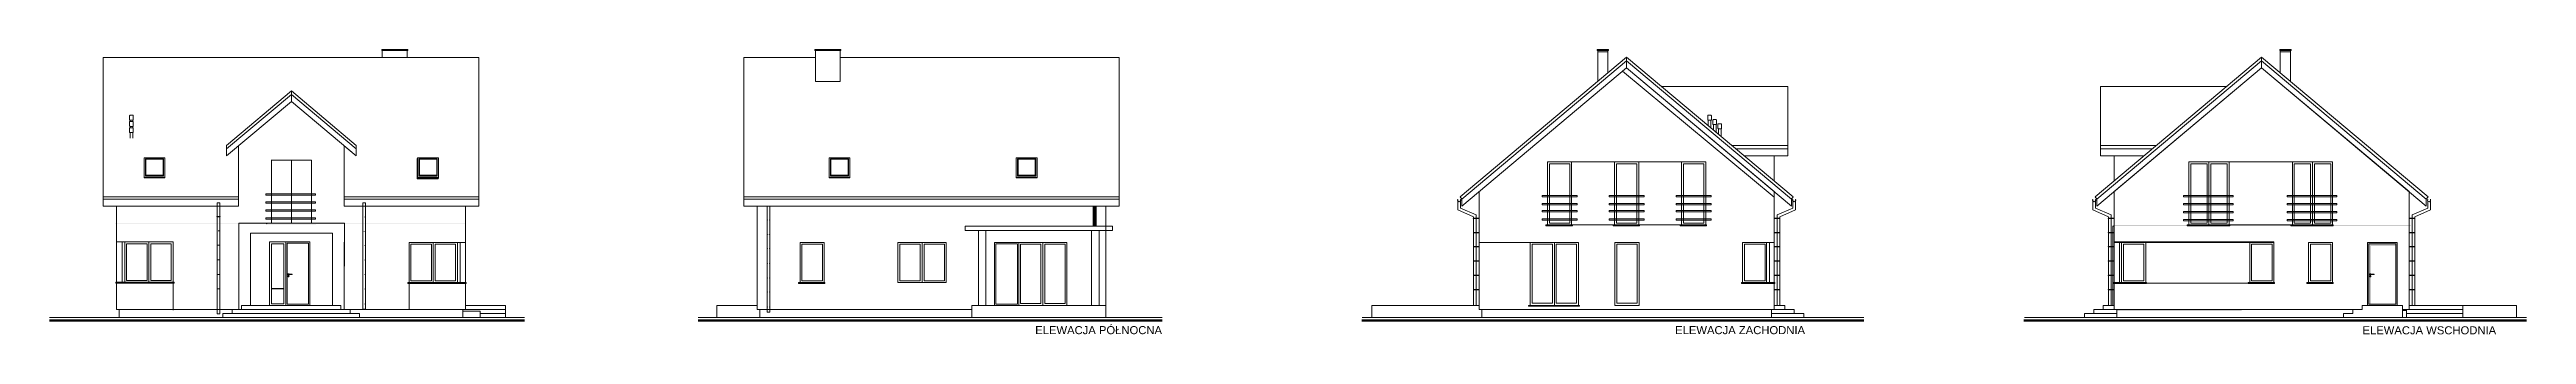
# Model space of a CAD drawing. Header units: millimetres. Extents: x -9611 to -376, y -6523 to 4668.
# Drawn here: x -9611 to -376, y -6523 to -5461 of the extents above; entities that cross this region are included whole.
import ezdxf

# ---------------------------------------------------------------- set-up
doc = ezdxf.new("R2010")
doc.units = ezdxf.units.MM
doc.layers.get('0').update_dxf_attribs({"lineweight": 0})
doc.styles.get("Standard").update_dxf_attribs({"font": 'arial.ttf'})

msp = doc.modelspace()

# ---------------------------------------------------------------- texts
at = {"char_height": 30, "attachment_point": 1}
for s, width, insert in [('ELEWACJA PÓŁNOCNA', 1113.576, (-5935.8, -6491.7)), ('ELEWACJA ZACHODNIA', 1113.576, (-3550.1, -6491.7)), ('ELEWACJA WSCHODNIA', 592.825, (-987.5, -6492.3))]:
    msp.add_mtext_dynamic_manual_height_columns(s, width=width, gutter_width=12.5, heights=[0], dxfattribs=dict(at, insert=insert))

# ---------------------------------------------------------------- blocks, each defined once
blk = doc.blocks.new('A$C2233616D')
at = {"extrusion": (-9.93912e-09, 3.39862e-09, 1), "elevation": 0}
blk.add_lwpolyline([(-13.6, 7), (0.4, 7, 1), (0.4, 8.5), (-13.6, 8.5)], format="xyb", close=True, dxfattribs=at)
blk.add_lwpolyline([(-1.6, 7, 5.456211), (-1.6, 8.5)], format="xyb", dxfattribs=at)
for radius in [2.11, 0.658]:
    blk.add_circle((0.4, 0.5), radius)
blk = doc.blocks.new('A$C3A4D36EB')
for p, q in [((69.3, 389.8), (69.3, 363.2)), ((79.3, 389.8), (79.3, 356.6)), ((69.3, 363.2), (11, 337.9)), ((11, 337.9), (11, 0)), ((79.3, 356.6), (21, 331.3)), ((21, 331.3), (21, 0))]:
    blk.add_line(p, q)
blk.add_arc((74.3, 393.1), 6, 145.18565, 33.40956)
blk = doc.blocks.new('A$C78E45FC7')
h = blk.add_hatch()
h.set_pattern_fill('ANGLE', color=256)
h.set_pattern_definition([(0, (8985.34, 2658.096), (0, 6.985), [5.08, -1.905]), (90, (8985.34, 2658.096), (-6.985, 4e-16), [5.08, -1.905])])
h.paths.add_polyline_path([(10, -51.9), (0, -51.9), (0, -53.1), (10, -53.1)])
h.paths.add_polyline_path([(0, -51.9), (-1.1, -51.9), (-1.1, -53.1), (0, -53.1)])
h.paths.add_polyline_path([(11.1, -51.9), (10, -51.9), (10, -53.1), (11.1, -53.1)])
h = blk.add_hatch()
h.set_pattern_fill('ANGLE', color=256)
h.set_pattern_definition([(0, (8985.34, 2551.525), (0, 6.985), [5.08, -1.905]), (90, (8985.34, 2551.525), (-6.985, 4e-16), [5.08, -1.905])])
h.paths.add_polyline_path([(10, -158.4), (0, -158.4), (0, -159.7), (10, -159.7)])
h.paths.add_polyline_path([(0, -158.4), (-1.1, -158.4), (-1.1, -159.7), (0, -159.7)])
h.paths.add_polyline_path([(11.1, -158.4), (10, -158.4), (10, -159.7), (11.1, -159.7)])
h = blk.add_hatch()
h.set_pattern_fill('ANGLE', color=256)
h.set_pattern_definition([(0, (8985.6306, 2604.956), (0, 6.985), [5.08, -1.905]), (90, (8985.6306, 2604.956), (-6.985, 4e-16), [5.08, -1.905])])
h.paths.add_polyline_path([(10.3, -105), (0.3, -105), (0.3, -106.3), (10.3, -106.3)])
h.paths.add_polyline_path([(0.3, -105), (-0.8, -105), (-0.8, -106.3), (0.3, -106.3)])
h.paths.add_polyline_path([(11.4, -105), (10.3, -105), (10.3, -106.3), (11.4, -106.3)])
h = blk.add_hatch()
h.set_pattern_fill('ANGLE', color=256)
h.set_pattern_definition([(0, (8985.34, 2497.531), (0, 6.985), [5.08, -1.905]), (90, (8985.34, 2497.531), (-6.985, 4e-16), [5.08, -1.905])])
h.paths.add_polyline_path([(10, -212.4), (0, -212.4), (0, -213.7), (10, -213.7)])
h.paths.add_polyline_path([(0, -212.4), (-1.1, -212.4), (-1.1, -213.7), (0, -213.7)])
h.paths.add_polyline_path([(11.1, -212.4), (10, -212.4), (10, -213.7), (11.1, -213.7)])
h = blk.add_hatch()
h.set_pattern_fill('ANGLE', color=256)
h.set_pattern_definition([(0, (8985.34, 2442.893), (0, 6.985), [5.08, -1.905]), (90, (8985.34, 2442.893), (-6.985, 4e-16), [5.08, -1.905])])
h.paths.add_polyline_path([(10, -267.1), (0, -267.1), (0, -268.3), (10, -268.3)])
h.paths.add_polyline_path([(0, -267.1), (-1.1, -267.1), (-1.1, -268.3), (0, -268.3)])
h.paths.add_polyline_path([(11.1, -267.1), (10, -267.1), (10, -268.3), (11.1, -268.3)])
h = blk.add_hatch()
h.set_pattern_fill('ANGLE', color=256)
h.set_pattern_definition([(0, (8985.34, 2389.703), (0, 6.985), [5.08, -1.905]), (90, (8985.34, 2389.703), (-6.985, 4e-16), [5.08, -1.905])])
h.paths.add_polyline_path([(10, -320.3), (0, -320.3), (0, -321.5), (10, -321.5)])
h.paths.add_polyline_path([(0, -320.3), (-1.1, -320.3), (-1.1, -321.5), (0, -321.5)])
h.paths.add_polyline_path([(11.1, -320.3), (10, -320.3), (10, -321.5), (11.1, -321.5)])
h = blk.add_hatch()
h.set_pattern_fill('ANGLE', color=256)
h.set_pattern_definition([(0, (8985.34, 2334.3265), (0, 6.985), [5.08, -1.905]), (90, (8985.34, 2334.3265), (-6.985, 4e-16), [5.08, -1.905])])
h.paths.add_polyline_path([(10, -375.6), (0, -375.6), (0, -376.9), (10, -376.9)])
h.paths.add_polyline_path([(0, -375.6), (-1.1, -375.6), (-1.1, -376.9), (0, -376.9)])
h.paths.add_polyline_path([(11.1, -375.6), (10, -375.6), (10, -376.9), (11.1, -376.9)])
blk.add_lwpolyline([(0, 0), (10, 0), (10, -395.6), (0, -395.6)], close=True)
blk = doc.blocks.new('A$C59963C6C')
for points in [[(0, 105), (-20, 105), (-20, 110), (0, 110), (90, 110), (165, 110), (165, 105), (90, 105)], [(0, 75), (-20, 75), (-20, 80), (0, 80), (90, 80), (165, 80), (165, 75), (90, 75)], [(0, 45), (-20, 45), (-20, 50), (0, 50), (90, 50), (165, 50), (165, 45), (90, 45)], [(0, 15), (-20, 15), (-20, 20), (0, 20), (90, 20), (165, 20), (165, 15), (90, 15)]]:
    blk.add_lwpolyline(points, close=True)
blk = doc.blocks.new('A$C4FF02D7B')
for points in [[(0, 105), (-20, 105), (-20, 110), (0, 110), (90, 110), (110, 110), (110, 105), (90, 105)], [(0, 75), (-20, 75), (-20, 80), (0, 80), (90, 80), (110, 80), (110, 75), (90, 75)], [(0, 48.9), (-20, 48.9), (-20, 53.9), (0, 53.9), (90, 53.9), (110, 53.9), (110, 48.9), (90, 48.9)], [(0, 17.9), (-20, 17.9), (-20, 22.9), (0, 22.9), (90, 22.9), (110, 22.9), (110, 17.9), (90, 17.9)]]:
    blk.add_lwpolyline(points, close=True)

# ---------------------------------------------------------------- hatches: boundary and pattern name
at = {"transparency": 33554503}
h = msp.add_hatch(color=0, dxfattribs=at)
h.dxf.hatch_style = 1
h.paths.add_polyline_path([(-9187.2, -5869.7), (-9251.2, -5869.7), (-9251.2, -5870.9), (-9189, -5870.9), (-9189, -5929.4), (-9187.2, -5929.4)])
at = {"transparency": 33554628}
h = msp.add_hatch(color=256, dxfattribs=at)
h.dxf.hatch_style = 1
h.paths.add_polyline_path([(-6006.4, -5937.4), (-5928.4, -5937.4), (-5928.4, -5939.4), (-6006.4, -5939.4)])
h = msp.add_hatch()
h.set_pattern_fill('ANGLE', color=256)
h.set_pattern_definition([(0, (-9e-13, -3373.854), (0, 6.985), [5.08, -1.905]), (90, (-9e-13, -3373.854), (-6.985, 4e-16), [5.08, -1.905])])
h.paths.add_polyline_path([(-8975.3, -6083.8), (-8985.3, -6083.8), (-8985.3, -6085.1), (-8975.3, -6085.1)])
h.paths.add_polyline_path([(-8985.3, -6083.8), (-8986.4, -6083.8), (-8986.4, -6085.1), (-8985.3, -6085.1)])
h.paths.add_polyline_path([(-8974.2, -6083.8), (-8975.3, -6083.8), (-8975.3, -6085.1), (-8974.2, -6085.1)])
at = {"true_color": 0x636466, "transparency": 33554687}
h = msp.add_hatch(color=251, dxfattribs=at)
h.dxf.hatch_style = 1
h.paths.add_polyline_path([(-5719.2, -6044.2), (-5709.2, -6044.2), (-5709.2, -6119.7), (-5719.2, -6119.7)])
at = {"true_color": 0x000000}
h = msp.add_hatch(color=18, dxfattribs=at)
h.dxf.hatch_style = 1
h.paths.add_polyline_path([(-4302.5, -6090.6), (-4280.9, -6090.6), (-4280.9, -6089.3), (-4302.5, -6089.3)])
h = msp.add_hatch(color=18, dxfattribs=at)
h.dxf.hatch_style = 1
h.paths.add_polyline_path([(-3159.2, -6090.6), (-3180.9, -6090.6), (-3180.9, -6089.3), (-3159.2, -6089.3)])
h = msp.add_hatch(color=18, dxfattribs=at)
h.dxf.hatch_style = 1
h.paths.add_polyline_path([(-1935.4, -6090.6), (-1913.8, -6090.6), (-1913.8, -6089.3), (-1935.4, -6089.3)])
h = msp.add_hatch(color=18, dxfattribs=at)
h.dxf.hatch_style = 1
h.paths.add_polyline_path([(-814, -6090.6), (-792.3, -6090.6), (-792.3, -6089.3), (-814, -6089.3)])
h = msp.add_hatch(color=256)
h.dxf.hatch_style = 1
h.paths.add_polyline_path([(-8511.8, -6109.9), (-8057.9, -6109.9), (-8057.9, -6111.3), (-8511.8, -6111.3)])
h.paths.add_polyline_path([(-8906.9, -6109.9), (-8512.9, -6109.6), (-8511.8, -6111.3), (-8905.8, -6111.3)])
h.paths.add_polyline_path([(-9367, -6109.9), (-8905.8, -6109.9), (-8905.8, -6111.3), (-9367, -6111.3)])
h = msp.add_hatch()
h.set_pattern_fill('ANGLE', color=256)
h.set_pattern_definition([(0, (0.29, -3426.994), (0, 6.985), [5.08, -1.905]), (90, (0.29, -3426.994), (-6.985, 4e-16), [5.08, -1.905])])
h.paths.add_polyline_path([(-8975, -6136.9), (-8985, -6136.9), (-8985, -6138.2), (-8975, -6138.2)])
h.paths.add_polyline_path([(-8985, -6136.9), (-8986.1, -6136.9), (-8986.1, -6138.2), (-8985, -6138.2)])
h.paths.add_polyline_path([(-8973.9, -6136.9), (-8975, -6136.9), (-8975, -6138.2), (-8973.9, -6138.2)])
at = {"transparency": 33554503}
h = msp.add_hatch(color=0, dxfattribs=at)
h.dxf.hatch_style = 1
h.paths.add_polyline_path([(-8799.1, -6111.2), (-8615.2, -6108.2), (-8617.7, -6112.7), (-8799.1, -6112.7), (-8803.3, -6112.7), (-8802.1, -6108.2)])
h = msp.add_hatch(color=256)
h.dxf.hatch_style = 1
h.paths.add_polyline_path([(-8799.1, -6108.2), (-8615.2, -6108.2), (-8615.2, -6111.2), (-8799.1, -6111.2), (-8802.1, -6111.2), (-8802.1, -6108.2)])
h = msp.add_hatch()
h.set_pattern_fill('ANGLE', color=256)
h.set_pattern_definition([(0, (8985.34, -715.758), (0, 6.985), [5.08, -1.905]), (90, (8985.34, -715.758), (-6.985, 4e-16), [5.08, -1.905])])
h.paths.add_polyline_path([(-5719.2, -6096.1), (-5709.2, -6096.1), (-5709.2, -6097.4), (-5719.2, -6097.4)])
h.paths.add_polyline_path([(-5709.2, -6096.1), (-5708.1, -6096.1), (-5708.1, -6097.4), (-5709.2, -6097.4)])
h.paths.add_polyline_path([(-5720.4, -6096.1), (-5719.2, -6096.1), (-5719.2, -6097.4), (-5720.4, -6097.4)])
at = {"true_color": 0x000000}
h = msp.add_hatch(color=18, dxfattribs=at)
h.dxf.hatch_style = 1
h.paths.add_polyline_path([(-4302.4, -6143.7), (-4280.9, -6143.7), (-4280.9, -6142.4), (-4302.4, -6142.4)])
h = msp.add_hatch(color=18, dxfattribs=at)
h.dxf.hatch_style = 1
h.paths.add_polyline_path([(-3159.3, -6143.7), (-3180.9, -6143.7), (-3180.9, -6142.4), (-3159.3, -6142.4)])
h = msp.add_hatch(color=18, dxfattribs=at)
h.dxf.hatch_style = 1
h.paths.add_polyline_path([(-1935.3, -6143.7), (-1913.8, -6143.7), (-1913.8, -6142.4), (-1935.3, -6142.4)])
h = msp.add_hatch(color=256)
h.dxf.hatch_style = 1
h.paths.add_polyline_path([(-1070.3, -6115.4), (-808.4, -6115.4), (-808.4, -6118.9), (-1070.3, -6118.9)])
h.paths.add_polyline_path([(-1464.3, -6115.6), (-1070.3, -6115.4), (-1070.3, -6118.9), (-1464.3, -6118.9)])
h.paths.add_polyline_path([(-1918.8, -6114.9), (-1464.3, -6114.9), (-1464.3, -6118.9), (-1918.8, -6118.9)])
at = {"true_color": 0x3b3b3b}
h = msp.add_hatch(color=250, dxfattribs=at)
h.dxf.hatch_style = 1
h.paths.add_polyline_path([(-1542.3, -6114.8), (-1640.6, -6114.8), (-1640.6, -6117.8), (-1482.6, -6117.8), (-1482.6, -6114.8)])
h = msp.add_hatch(color=250, dxfattribs=at)
h.dxf.hatch_style = 1
h.paths.add_polyline_path([(-1156.3, -6114.8), (-1254.6, -6114.8), (-1254.6, -6117.8), (-1096.6, -6117.8), (-1096.6, -6114.8)])
at = {"true_color": 0x000000, "transparency": 33554467}
h = msp.add_hatch(color=18, dxfattribs=at)
h.dxf.hatch_style = 1
h.paths.add_polyline_path([(-858.8, -6179.8), (-969.5, -6179.8), (-969.5, -6414.8), (-955.6, -6414.8), (-955.6, -6193.6), (-858.8, -6193.6)])
at = {"true_color": 0x3b3b3b, "transparency": 33554687}
h = msp.add_hatch(color=250, dxfattribs=at)
h.dxf.hatch_style = 1
h.paths.add_polyline_path([(-858.8, -6179.8), (-968.8, -6179.8), (-968.8, -6415.2), (-858.8, -6415.2)])
h.paths.add_polyline_path([(-863.8, -6410.2), (-963.8, -6410.2), (-963.8, -6184.8), (-863.8, -6184.8)], flags=16)
at = {"true_color": 0x000000}
h = msp.add_hatch(color=18, dxfattribs=at)
h.dxf.hatch_style = 1
h.paths.add_polyline_path([(-813.8, -6143.7), (-792.3, -6143.7), (-792.3, -6142.4), (-813.8, -6142.4)])
h = msp.add_hatch()
h.set_pattern_fill('ANGLE', color=256)
h.set_pattern_definition([(0, (-9e-13, -3480.4244), (0, 6.985), [5.08, -1.905]), (90, (-9e-13, -3480.4244), (-6.985, 4e-16), [5.08, -1.905])])
h.paths.add_polyline_path([(-8975.3, -6190.4), (-8985.3, -6190.4), (-8985.3, -6191.7), (-8975.3, -6191.7)])
h.paths.add_polyline_path([(-8985.3, -6190.4), (-8986.4, -6190.4), (-8986.4, -6191.7), (-8985.3, -6191.7)])
h.paths.add_polyline_path([(-8974.2, -6190.4), (-8975.3, -6190.4), (-8975.3, -6191.7), (-8974.2, -6191.7)])
h = msp.add_hatch()
h.set_pattern_fill('ANGLE', color=256)
h.set_pattern_definition([(0, (-9e-13, -3534.418), (0, 6.985), [5.08, -1.905]), (90, (-9e-13, -3534.418), (-6.985, 4e-16), [5.08, -1.905])])
h.paths.add_polyline_path([(-8975.3, -6244.4), (-8985.3, -6244.4), (-8985.3, -6245.7), (-8975.3, -6245.7)])
h.paths.add_polyline_path([(-8985.3, -6244.4), (-8986.4, -6244.4), (-8986.4, -6245.7), (-8985.3, -6245.7)])
h.paths.add_polyline_path([(-8974.2, -6244.4), (-8975.3, -6244.4), (-8975.3, -6245.7), (-8974.2, -6245.7)])
h = msp.add_hatch(color=18, dxfattribs=at)
h.dxf.hatch_style = 1
h.paths.add_polyline_path([(-4302.4, -6196.8), (-4280.9, -6196.8), (-4280.9, -6195.6), (-4302.4, -6195.6)])
h = msp.add_hatch(color=18, dxfattribs=at)
h.dxf.hatch_style = 1
h.paths.add_polyline_path([(-4302.4, -6250), (-4280.9, -6250), (-4280.9, -6248.7), (-4302.4, -6248.7)])
h = msp.add_hatch(color=18, dxfattribs=at)
h.dxf.hatch_style = 1
h.paths.add_polyline_path([(-3159.3, -6196.8), (-3180.9, -6196.8), (-3180.9, -6195.6), (-3159.3, -6195.6)])
h = msp.add_hatch(color=18, dxfattribs=at)
h.dxf.hatch_style = 1
h.paths.add_polyline_path([(-3159.3, -6250), (-3180.9, -6250), (-3180.9, -6248.7), (-3159.3, -6248.7)])
h = msp.add_hatch(color=18, dxfattribs=at)
h.dxf.hatch_style = 1
h.paths.add_polyline_path([(-1935.3, -6196.8), (-1913.8, -6196.8), (-1913.8, -6195.6), (-1935.3, -6195.6)])
h = msp.add_hatch(color=18, dxfattribs=at)
h.dxf.hatch_style = 1
h.paths.add_polyline_path([(-1935.3, -6250), (-1913.8, -6250), (-1913.8, -6248.7), (-1935.3, -6248.7)])
h = msp.add_hatch(color=18, dxfattribs=at)
h.dxf.hatch_style = 1
h.paths.add_polyline_path([(-813.8, -6196.8), (-792.3, -6196.8), (-792.3, -6195.6), (-813.8, -6195.6)])
h = msp.add_hatch(color=18, dxfattribs=at)
h.dxf.hatch_style = 1
h.paths.add_polyline_path([(-813.8, -6250), (-792.3, -6250), (-792.3, -6248.7), (-813.8, -6248.7)])
h = msp.add_hatch()
h.set_pattern_fill('ANGLE', color=256)
h.set_pattern_definition([(0, (-9e-13, -3589.0564), (0, 6.985), [5.08, -1.905]), (90, (-9e-13, -3589.0564), (-6.985, 4e-16), [5.08, -1.905])])
h.paths.add_polyline_path([(-8975.3, -6299), (-8985.3, -6299), (-8985.3, -6300.3), (-8975.3, -6300.3)])
h.paths.add_polyline_path([(-8985.3, -6299), (-8986.4, -6299), (-8986.4, -6300.3), (-8985.3, -6300.3)])
h.paths.add_polyline_path([(-8974.2, -6299), (-8975.3, -6299), (-8975.3, -6300.3), (-8974.2, -6300.3)])
h = msp.add_hatch()
h.set_pattern_fill('ANGLE', color=256)
h.set_pattern_definition([(0, (-9e-13, -3642.247), (0, 6.985), [5.08, -1.905]), (90, (-9e-13, -3642.247), (-6.985, 4e-16), [5.08, -1.905])])
h.paths.add_polyline_path([(-8975.3, -6352.2), (-8985.3, -6352.2), (-8985.3, -6353.5), (-8975.3, -6353.5)])
h.paths.add_polyline_path([(-8985.3, -6352.2), (-8986.4, -6352.2), (-8986.4, -6353.5), (-8985.3, -6353.5)])
h.paths.add_polyline_path([(-8974.2, -6352.2), (-8975.3, -6352.2), (-8975.3, -6353.5), (-8974.2, -6353.5)])
h = msp.add_hatch(color=18, dxfattribs=at)
h.dxf.hatch_style = 1
h.paths.add_polyline_path([(-4302.4, -6302.9), (-4280.9, -6302.9), (-4280.9, -6301.7), (-4302.4, -6301.7)])
h = msp.add_hatch(color=18, dxfattribs=at)
h.dxf.hatch_style = 1
h.paths.add_polyline_path([(-4302.4, -6356), (-4280.9, -6356), (-4280.9, -6354.7), (-4302.4, -6354.7)])
h = msp.add_hatch(color=18, dxfattribs=at)
h.dxf.hatch_style = 1
h.paths.add_polyline_path([(-3159.3, -6302.9), (-3180.9, -6302.9), (-3180.9, -6301.7), (-3159.3, -6301.7)])
h = msp.add_hatch(color=18, dxfattribs=at)
h.dxf.hatch_style = 1
h.paths.add_polyline_path([(-3159.3, -6356), (-3180.9, -6356), (-3180.9, -6354.7), (-3159.3, -6354.7)])
h = msp.add_hatch(color=18, dxfattribs=at)
h.dxf.hatch_style = 1
h.paths.add_polyline_path([(-1935.3, -6302.9), (-1913.8, -6302.9), (-1913.8, -6301.7), (-1935.3, -6301.7)])
h = msp.add_hatch(color=18, dxfattribs=at)
h.dxf.hatch_style = 1
h.paths.add_polyline_path([(-1935.3, -6356), (-1913.8, -6356), (-1913.8, -6354.7), (-1935.3, -6354.7)])
at = {"true_color": 0x3b3b3b}
h = msp.add_hatch(color=250, dxfattribs=at)
h.dxf.hatch_style = 1
h.paths.add_polyline_path([(-1793.3, -6329.8), (-1916.2, -6329.8), (-1916.2, -6332.8), (-1793.3, -6332.8)])
h = msp.add_hatch(color=250, dxfattribs=at)
h.dxf.hatch_style = 1
h.paths.add_polyline_path([(-1315.3, -6329.8), (-1413.6, -6329.8), (-1413.6, -6332.8), (-1315.3, -6332.8)])
h = msp.add_hatch(color=250, dxfattribs=at)
h.dxf.hatch_style = 1
h.paths.add_polyline_path([(-1096.3, -6329.8), (-1194.6, -6329.8), (-1194.6, -6332.8), (-1096.3, -6332.8)])
at = {"true_color": 0x000000}
h = msp.add_hatch(color=18, dxfattribs=at)
h.dxf.hatch_style = 1
h.paths.add_polyline_path([(-813.8, -6302.9), (-792.3, -6302.9), (-792.3, -6301.7), (-813.8, -6301.7)])
h = msp.add_hatch(color=18, dxfattribs=at)
h.dxf.hatch_style = 1
h.paths.add_polyline_path([(-813.8, -6356), (-792.3, -6356), (-792.3, -6354.7), (-813.8, -6354.7)])
at = {"true_color": 0x000000, "transparency": 33554666}
h = msp.add_hatch(color=18, dxfattribs=at)
h.dxf.hatch_style = 1
h.paths.add_polyline_path([(-1903.8, -6430.2), (-1438.4, -6430.2), (-1438.4, -6435.8), (-1903.8, -6435.8)])
h = msp.add_hatch(color=18, dxfattribs=at)
h.dxf.hatch_style = 1
h.paths.add_polyline_path([(-823.8, -6430.2), (-838.8, -6430.2), (-838.8, -6435.5), (-823.8, -6435.5)])

# ---------------------------------------------------------------- linework, layer by layer
for p, q in [((-8370.1, -5464.6), (-8370.1, -5491.3)), ((-8277.1, -5491.3), (-8277.1, -5464.6)), ((-6755.4, -5491.3), (-7022.4, -5491.3)), ((-7022.4, -5491.3), (-7022.4, -6010.5)), ((-5622.4, -6010.5), (-5622.4, -5491.3)), ((-3730.9, -5489.7), (-4351.5, -6010.5)), ((-3730.9, -5502.7), (-4345.1, -6018.1)), ((-3730.9, -5528.8), (-4345.1, -6044.2)), ((-3800.8, -5464.6), (-3838.8, -5464.6)), ((-3800.8, -5469.6), (-3838.8, -5469.6)), ((-3730.9, -5489.7), (-3110.2, -6010.5)), ((-3730.9, -5528.8), (-3730.9, -5489.7)), ((-3730.9, -5502.7), (-3116.6, -6018.1)), ((-3730.9, -5528.8), (-3116.6, -6044.2)), ((-1363.8, -5489.7), (-1984.4, -6010.5)), ((-1363.8, -5502.7), (-1978, -6018.1)), ((-1363.8, -5528.8), (-1978, -6044.2)), ((-1363.8, -5489.7), (-743.1, -6010.5)), ((-1363.8, -5528.8), (-1363.8, -5489.7)), ((-1363.8, -5502.7), (-749.6, -6018.1)), ((-1363.8, -5528.8), (-749.6, -6044.2)), ((-1293.9, -5464.6), (-1255.9, -5464.6)), ((-1293.9, -5469.6), (-1255.9, -5469.6)), ((-8709.1, -5628.5), (-8951.1, -5831.5)), ((-8709.1, -5654.6), (-8709.1, -5615.5)), ((-8709.1, -5628.5), (-8467.1, -5831.5)), ((-6755.4, -5580.2), (-6662.4, -5580.2)), ((-9310.5, -5724.3), (-9310.5, -5729.3)), ((-9300.5, -5724.3), (-9300.5, -5729.3)), ((-3426.7, -5724.3), (-3426.7, -5744.9)), ((-3416.7, -5724.3), (-3416.7, -5753.3)), ((-9310.5, -5747.3), (-9310.5, -5752.5)), ((-9310.5, -5770.5), (-9310.5, -5791.1)), ((-9300.5, -5747.3), (-9300.5, -5752.5)), ((-9300.5, -5747.3), (-9300.5, -5753.3)), ((-9300.5, -5770.5), (-9300.5, -5776.3)), ((-9300.5, -5770.5), (-9300.5, -5790.9)), ((-3407.7, -5740.3), (-3407.7, -5760.8)), ((-3397.7, -5740.3), (-3397.7, -5769.2)), ((-3388.8, -5756.2), (-3388.8, -5776.7)), ((-3378.8, -5756.2), (-3378.8, -5785.1)), ((-8906.1, -6044.2), (-8906.1, -5819.9)), ((-8709.1, -5873.2), (-8709.1, -6108.2)), ((-8512.1, -5819.9), (-8512.1, -6044.2)), ((-3130.2, -5818.5), (-3339, -5818.5)), ((-3130.2, -5831.5), (-3324.1, -5831.5)), ((-3180.9, -5857.6), (-3292.9, -5857.6)), ((-1964.4, -5818.5), (-1755.7, -5818.5)), ((-1964.4, -5831.5), (-1770.5, -5831.5)), ((-1913.8, -5857.6), (-1801.7, -5857.6)), ((-1559.8, -5879.8), (-1559.8, -6114.8)), ((-1173.8, -5879.8), (-1173.8, -6114.8)), ((-9258.2, -5937.4), (-9180.2, -5937.4)), ((-8238, -5937.4), (-8160, -5937.4)), ((-6626.4, -5937.4), (-6704.4, -5937.4)), ((-5928.4, -5937.4), (-6006.4, -5937.4)), ((-4280.9, -6430.2), (-4280.9, -5990.5)), ((-3180.9, -6179.8), (-3180.9, -5990.4)), ((-1913.8, -6179.8), (-1913.8, -5990.4)), ((-9410.1, -6018.1), (-8906.1, -6018.1)), ((-9360.6, -6044.2), (-9360.6, -6178.2)), ((-8512.1, -6018.1), (-8010.1, -6018.1)), ((-5622.4, -6018.1), (-7022.4, -6018.1)), ((-5672.4, -6044.2), (-5672.4, -6430.2)), ((-4345.1, -6018.1), (-4351.5, -6010.5)), ((-4345.1, -6044.2), (-4345.1, -6018.1)), ((-4025.9, -6114.8), (-4025.9, -6004.8)), ((-3116.6, -6018.1), (-3110.2, -6010.5)), ((-3116.6, -6044.2), (-3116.6, -6018.1)), ((-1978, -6018.1), (-1984.4, -6010.5)), ((-1978, -6044.2), (-1978, -6018.1)), ((-749.6, -6018.1), (-743.1, -6010.5)), ((-749.6, -6044.2), (-749.6, -6018.1)), ((-9340.2, -6178.2), (-9360.6, -6178.2)), ((-9360.6, -6328.2), (-9360.6, -6178.2)), ((-9360.6, -6178.2), (-9340.2, -6178.2)), ((-9340.2, -6178.2), (-9340.2, -6328.2)), ((-9330.2, -6178.2), (-9330.2, -6328.2)), ((-9240.1, -6178.2), (-9240.1, -6328.2)), ((-8904.6, -6430.2), (-8904.6, -6179.2)), ((-8737.1, -6185.2), (-8737.1, -6408.2)), ((-8730.1, -6178.2), (-8730.1, -6415.2)), ((-8512, -6430.2), (-8512, -6178.3)), ((-8180.1, -6179.8), (-8180.1, -6329.8)), ((-8090, -6179.8), (-8090, -6329.8)), ((-8080, -6179.8), (-8060.1, -6179.8)), ((-8060.1, -6329.8), (-8060.1, -6179.8)), ((-6972.4, -6328.2), (-6972.4, -6178.2)), ((-6357.4, -6329.8), (-6357.4, -6179.8)), ((-5997.4, -6179.8), (-5997.4, -6414.8)), ((-5997.4, -6179.8), (-5817.4, -6179.8)), ((-5907.4, -6179.8), (-5907.4, -6414.8)), ((-4090.8, -6179.7), (-4280.9, -6179.7)), ((-4000.3, -6413), (-4000.3, -6179.8)), ((-3298.9, -6179.8), (-3298.9, -6329.8)), ((-3180.9, -6329.8), (-3180.9, -6179.8)), ((-1913.8, -6179.8), (-1913.8, -6329.8)), ((-1895.8, -6179.8), (-1885.8, -6179.8)), ((-9360.6, -6328.2), (-9360.6, -6430.2)), ((-9340.2, -6328.2), (-9360.6, -6328.2)), ((-9360.6, -6332.7), (-9360.6, -6430.2)), ((-8270.1, -6329.8), (-8270.1, -6430.2)), ((-3180.9, -6430.2), (-3180.9, -6329.8)), ((-1913.8, -6430.2), (-1913.8, -6329.8)), ((-1895.8, -6329.8), (-1885.8, -6329.8)), ((-8965.1, -6460.2), (-9610.6, -6460.2)), ((-9350.6, -6430.2), (-8930.1, -6430.2)), ((-8978.3, -6460.2), (-8965.1, -6460.2)), ((-8965.1, -6460.2), (-8965.1, -6445.2)), ((-8490.1, -6445.2), (-8930.1, -6445.2)), ((-8895.1, -6430.2), (-8525.1, -6430.2)), ((-8490.1, -6430.2), (-8070.1, -6430.2)), ((-8455.1, -6460.2), (-7840.1, -6460.2)), ((-8060.1, -6430.2), (-7910.1, -6430.2)), ((-8005.1, -6445.2), (-7910.1, -6445.2)), ((-7192.4, -6460.2), (-5462.3, -6460.2)), ((-6962.4, -6460.2), (-7122.4, -6460.2)), ((-6172.4, -6430.2), (-6962.4, -6430.2)), ((-6172.4, -6415.2), (-5672.4, -6415.2)), ((-6172.4, -6460.2), (-6172.4, -6415.2)), ((-5672.4, -6460.2), (-6172.4, -6460.2)), ((-6147.4, -6415.2), (-6119.4, -6415.2)), ((-6087.4, -6460.2), (-5672.4, -6460.2)), ((-6054.2, -6460.2), (-6067.4, -6460.2)), ((-4716.3, -6460.2), (-2846.4, -6460.2)), ((-4280.9, -6415.2), (-4680.9, -6415.2)), ((-4680.9, -6415.2), (-4680.9, -6460.2)), ((-4270.9, -6430.2), (-4280.9, -6430.2)), ((-4270.9, -6460.2), (-4270.9, -6430.2)), ((-4270.9, -6430.2), (-3190.9, -6430.2)), ((-4270.9, -6460.2), (-3190.9, -6460.2)), ((-3461.4, -6460.2), (-2846.4, -6460.2)), ((-3190.9, -6430.2), (-3190.9, -6448.2)), ((-3105.9, -6445.2), (-3190.9, -6445.2)), ((-3140.9, -6430.2), (-3180.9, -6430.2)), ((-2248.2, -6460.2), (-376.2, -6460.2)), ((-1988.8, -6445.2), (-1903.8, -6445.2)), ((-1953.8, -6430.2), (-1913.8, -6430.2)), ((-1903.8, -6430.2), (-1903.8, -6448.2)), ((-1903.8, -6430.2), (-1023.8, -6430.2)), ((-838.8, -6430.2), (-823.8, -6430.2)), ((-823.8, -6460.2), (-823.8, -6430.2)), ((-823.8, -6430.2), (-813.8, -6430.2)), ((-823.8, -6460.2), (-823.8, -6430.2)), ((-823.8, -6445.2), (-613.8, -6445.2)), ((-813.8, -6415.2), (-413.8, -6415.2)), ((-813.8, -6430.2), (-613.8, -6430.2))]:
    msp.add_line(p, q)
at = {"lineweight": 0}
for p, q in [((-9340.2, -6178.2), (-9150.1, -6178.2)), ((-8861.1, -6415.2), (-8861.1, -6178.2)), ((-8270.1, -6329.8), (-8270.1, -6179.8)), ((-8270.1, -6179.8), (-8080, -6179.8)), ((-8080, -6179.8), (-8060.1, -6179.8)), ((-8060.1, -6179.8), (-8060.1, -6143.2)), ((-9150.1, -6215.2), (-9150.1, -6432.8)), ((-9150.1, -6328.2), (-9146.2, -6328.2)), ((-9146.2, -6331.2), (-9147.9, -6331.2)), ((-9146.2, -6328.2), (-9146.2, -6331.2)), ((-8274.5, -6329.8), (-8270.1, -6329.8)), ((-8060.1, -6430.2), (-8060.1, -6334.3)), ((-9360.6, -6430.2), (-9350.6, -6430.2)), ((-8930.1, -6430.2), (-8904.1, -6430.2)), ((-8895.1, -6415.2), (-8865.1, -6415.2)), ((-8555.1, -6415.2), (-8525.1, -6415.2)), ((-8525.1, -6415.2), (-8525.1, -6430.2)), ((-8525.1, -6430.2), (-8490.1, -6430.2)), ((-8069.6, -6430.2), (-8060.1, -6430.2))]:
    msp.add_line(p, q, dxfattribs=at)
at = {"color": 9, "true_color": 0xc7c8ca}
msp.add_line((-9016.6, -6460.2), (-9140.6, -6460.2), dxfattribs=at)
at = {"color": 0, "transparency": 33554503}
msp.add_line((-8912.3, -6430.2), (-8904.6, -6430.2), dxfattribs=at)
at = {"lineweight": 120}
for p, q in [((-7840.1, -6470.2), (-9610.6, -6470.2)), ((-7192.4, -6470.2), (-5462.3, -6470.2)), ((-2846.4, -6470.2), (-4717.9, -6470.2)), ((-376.2, -6470.2), (-2249.8, -6470.2))]:
    msp.add_line(p, q, dxfattribs=at)
for points in [[(-8906.1, -6010.5), (-9410.1, -6010.5), (-9410.1, -5491.3), (-8010.1, -5491.3), (-8010.1, -6010.5), (-8512.1, -6010.5)], [(-9410.1, -5491.3), (-8010.1, -5491.3), (-8010.1, -6010.5), (-8512.1, -6010.5), (-8512.1, -5819.9), (-8467.2, -5857.6), (-8467.1, -5818.5), (-8709.1, -5615.5), (-8951.1, -5818.5), (-8951, -5857.6), (-8906.1, -5819.9), (-8906.1, -6010.5), (-9410.1, -6010.5), (-9410.1, -5491.3)], [(-8370.1, -5461.3), (-8370.1, -5461.2), (-8277.1, -5461.2), (-8277.1, -5461.3)], [(-8370.1, -5491.3), (-8370.1, -5464.6)], [(-8277.1, -5464.6), (-8277.1, -5491.3)], [(-6662.4, -5461.3), (-6662.4, -5461.2), (-6755.4, -5461.2), (-6755.4, -5461.3)], [(-6755.4, -5464.6), (-6755.4, -5580.2)], [(-6662.4, -5580.2), (-6662.4, -5464.6)], [(-5622.4, -5491.3), (-6662.4, -5491.3)], [(-3730.9, -5489.7), (-3730.9, -5502.7), (-4345.1, -6018.1), (-4351.5, -6010.5), (-3730.9, -5489.7)], [(-3730.9, -5502.7), (-3730.9, -5528.8), (-4345.1, -6044.2), (-4345.1, -6018.1), (-3730.9, -5502.7)], [(-3838.8, -5464.6), (-3838.8, -5581.5)], [(-3800.8, -5549.7), (-3800.8, -5464.6)], [(-3730.9, -5489.7), (-3730.9, -5502.7), (-3116.6, -6018.1), (-3110.2, -6010.5), (-3730.9, -5489.7)], [(-3730.9, -5502.7), (-3730.9, -5528.8), (-3116.6, -6044.2), (-3116.6, -6018.1), (-3730.9, -5502.7)], [(-1363.8, -5489.7), (-1363.8, -5502.7), (-1978, -6018.1), (-1984.4, -6010.5), (-1363.8, -5489.7)], [(-1363.8, -5502.7), (-1363.8, -5528.8), (-1978, -6044.2), (-1978, -6018.1), (-1363.8, -5502.7)], [(-1913.8, -5990.4), (-1363.8, -5528.8), (-813.8, -5990.5), (-813.8, -6430.2), (-838.8, -6430.2), (-838.8, -6415.2), (-858.8, -6415.2), (-858.8, -6179.8), (-968.8, -6179.8), (-968.8, -6415.2), (-983.4, -6415.2), (-988.8, -6415.2), (-988.8, -6430.2), (-1913.8, -6430.2), (-1913.8, -6331.5), (-1317.8, -6331.5), (-1317.8, -6177.6), (-1913.8, -6177.7), (-1913.8, -5990.4)], [(-1363.8, -5489.7), (-1363.8, -5502.7), (-749.6, -6018.1), (-743.2, -6010.5), (-1363.8, -5489.7)], [(-1363.8, -5502.7), (-1363.8, -5528.8), (-749.6, -6044.2), (-749.6, -6018.1), (-1363.8, -5502.7)], [(-1293.9, -5549.7), (-1293.9, -5464.6)], [(-1255.9, -5464.6), (-1255.9, -5581.5)], [(-8709.1, -5615.5), (-8951.1, -5818.5), (-8951, -5857.6), (-8709.1, -5654.6)], [(-8709.1, -5615.5), (-8467.1, -5818.5), (-8467.2, -5857.6), (-8709.1, -5654.6)], [(-3602.4, -5598.7), (-3130.2, -5598.7), (-3130.2, -5857.6), (-3180.9, -5857.6), (-3180.9, -5951.4)], [(-1492.2, -5598.7), (-1964.4, -5598.7), (-1964.4, -5857.6), (-1913.8, -5857.6), (-1913.8, -5951.4)], [(-9258.2, -5864.7), (-9180.2, -5864.7), (-9180.2, -5939.4), (-9258.2, -5939.4), (-9258.2, -5864.7)], [(-8784.1, -5873.2), (-8634.1, -5873.2), (-8634.1, -6108.2), (-8783.4, -6108.2), (-8783.4, -5873.2)], [(-8160, -5864.7), (-8238, -5864.7), (-8238, -5939.4), (-8160, -5939.4), (-8160, -5864.7)], [(-6704.4, -5864.7), (-6626.4, -5864.7), (-6626.4, -5939.4), (-6704.4, -5939.4), (-6704.4, -5864.7)], [(-5928.4, -5864.7), (-6006.4, -5864.7), (-6006.4, -5939.4), (-5928.4, -5939.4), (-5928.4, -5864.7)], [(-1634.8, -5879.8), (-1098.8, -5879.8), (-1098.8, -6004.8), (-1083.8, -6004.8), (-1083.8, -6009.8), (-1098.8, -6009.8), (-1098.8, -6034.8), (-1083.8, -6034.8), (-1083.8, -6039.8), (-1098.8, -6039.8), (-1098.8, -6064.8), (-1083.8, -6064.8), (-1083.8, -6069.8), (-1098.8, -6069.8), (-1098.8, -6094.8), (-1083.8, -6094.8), (-1083.8, -6099.8), (-1098.8, -6099.8), (-1098.8, -6114.8), (-1096.6, -6114.8), (-1096.6, -6117.8), (-1254.6, -6117.8), (-1254.6, -6114.8), (-1482.6, -6114.8), (-1482.6, -6117.8), (-1640.6, -6117.8), (-1640.6, -6114.8), (-1634.8, -6114.8), (-1634.8, -6099.8), (-1654.8, -6099.8), (-1654.8, -6094.8), (-1634.8, -6094.8), (-1634.8, -6069.8), (-1654.8, -6069.8), (-1654.8, -6064.8), (-1634.8, -6064.8), (-1634.8, -6039.8), (-1654.8, -6039.8), (-1654.8, -6034.8), (-1634.8, -6034.8), (-1634.8, -6009.8), (-1654.8, -6009.8), (-1654.8, -6004.8), (-1634.8, -6004.8), (-1634.8, -5879.8)], [(-813.8, -5990.5), (-813.8, -6430.2), (-823.8, -6430.2), (-823.8, -6460.2)], [(-8906.1, -6044.2), (-9410.1, -6044.2), (-9410.1, -6010.5), (-8906.1, -6010.5)], [(-8512.1, -6010.5), (-8010.1, -6010.5), (-8010.1, -6044.2), (-8512.1, -6044.2)], [(-8060.1, -6044.2), (-8060.1, -6179.8), (-8080, -6179.8), (-8080, -6329.8), (-8060.1, -6329.8), (-8060.1, -6430.2)], [(-7022.4, -6010.5), (-6126.4, -6010.5), (-7022.4, -6010.5), (-7022.4, -6044.2), (-6126.4, -6044.2)], [(-6972.4, -6044.2), (-6972.4, -6178.2), (-6972.4, -6178.2), (-6972.4, -6328.2), (-6972.4, -6328.2), (-6972.4, -6430.2), (-6962.4, -6430.2), (-6962.4, -6460.2)], [(-6126.4, -6044.2), (-5622.4, -6044.2), (-5622.4, -6010.5), (-6126.4, -6010.5), (-5622.4, -6010.5)], [(-8904.6, -6430.2), (-8904.6, -6179.2), (-8905.2, -6108.2), (-8510.9, -6108.3), (-8512, -6430.2)], [(-8861.1, -6415.2), (-8861.1, -6144.8), (-8555.1, -6144.8), (-8555.1, -6413.2)], [(-8799.1, -6108.2), (-8615.2, -6108.2), (-8615.2, -6108.2), (-8799.1, -6108.2), (-8802.1, -6111.2), (-8802.1, -6108.2), (-8799.1, -6108.2)], [(-8790.1, -6415.2), (-8790.1, -6178.2), (-8640.1, -6178.2), (-8640.1, -6415.2)], [(-8783.1, -6408.2), (-8783.1, -6185.2), (-8737.1, -6185.2)], [(-6147.4, -6135.7), (-6197.4, -6135.7), (-6197.4, -6119.7), (-5647.4, -6119.7), (-5647.4, -6135.7), (-6197.4, -6135.7)], [(-3208.9, -6179.8), (-3298.9, -6179.8), (-3298.9, -6329.8), (-3208.9, -6329.8), (-3208.9, -6179.8), (-3198.9, -6179.8), (-3198.9, -6329.8), (-3208.9, -6329.8), (-3208.9, -6179.8)], [(-3180.9, -6179.8), (-3198.9, -6179.8), (-3198.9, -6329.8), (-3180.9, -6329.8)], [(-3180.9, -6179.8), (-3198.9, -6179.8), (-3198.9, -6329.8), (-3180.9, -6329.8), (-3180.9, -6329.8)], [(-1913.8, -6119), (-1913.8, -6119), (-1918.8, -6119), (-1918.8, -6415.2), (-1913.8, -6415.2), (-1913.8, -6119)], [(-1795.8, -6331.5), (-1317.8, -6331.5), (-1317.8, -6179.8), (-1317.8, -6179.8), (-1317.8, -6177.6), (-1913.8, -6177.6), (-1913.8, -6329.8), (-1893.5, -6329.8), (-1893.5, -6179.8), (-1795.8, -6179.8)], [(-1913.8, -6179.8), (-1893.5, -6179.8), (-1893.5, -6329.8), (-1913.8, -6329.8)], [(-1795.8, -6179.8), (-1407.8, -6179.8), (-1407.8, -6329.8), (-1317.8, -6329.8), (-1317.8, -6331.5), (-1913.8, -6331.5), (-1913.8, -6329.8), (-1795.8, -6329.8), (-1795.8, -6179.8), (-1913.8, -6179.8)], [(-9360.6, -6328.2), (-9146.2, -6328.2), (-9146.2, -6331.2), (-9360.6, -6331.2), (-9363.6, -6331.2), (-9363.6, -6328.2), (-9360.6, -6328.2)], [(-8060.1, -6329.8), (-8274.5, -6329.8), (-8274.5, -6332.8), (-8060.1, -6332.8), (-8057.1, -6332.8), (-8057.1, -6329.8), (-8060.1, -6329.8)], [(-9360.6, -6430.2), (-9350.6, -6430.2), (-9350.6, -6460.2)], [(-9350.6, -6430.2), (-8930.1, -6430.2), (-8930.1, -6445.2), (-8965.1, -6445.2), (-8965.1, -6460.2), (-9350.6, -6460.2), (-9350.6, -6430.2)], [(-8490.1, -6445.2), (-8455.1, -6445.2), (-8455.1, -6460.2), (-8965.1, -6460.2), (-8965.1, -6445.2), (-8930.1, -6445.2)], [(-8930.1, -6445.2), (-8930.1, -6430.2), (-8895.1, -6430.2)], [(-8895.1, -6430.2), (-8895.1, -6415.2), (-8525.1, -6415.2), (-8525.1, -6430.2)], [(-8525.1, -6430.2), (-8490.1, -6430.2), (-8490.1, -6445.2)], [(-8060.1, -6430.2), (-8070.1, -6430.2), (-8070.1, -6460.2)], [(-8070.1, -6435.8), (-8005.1, -6435.8), (-8005.1, -6460.2)], [(-8060.1, -6415.2), (-7910.1, -6415.2), (-7910.1, -6460.2)], [(-6972.4, -6415.2), (-7122.4, -6415.2), (-7122.4, -6460.2)], [(-5672.4, -6430.2), (-5672.4, -6430.2), (-5672.4, -6460.2)], [(-4280.9, -6415.2), (-4680.9, -6415.2), (-4680.9, -6430.2), (-4680.9, -6430.2), (-4680.9, -6445.2), (-4680.9, -6445.2), (-4680.9, -6460.2)], [(-3180.9, -6430.2), (-3190.9, -6430.2), (-3190.9, -6460.2)], [(-3180.9, -6415.2), (-3140.9, -6415.2), (-3140.9, -6430.2), (-3105.9, -6430.2), (-3105.9, -6445.2), (-3070.9, -6445.2), (-3070.9, -6460.2)], [(-1913.8, -6415.2), (-1953.8, -6415.2), (-1953.8, -6430.2), (-1988.8, -6430.2), (-1988.8, -6445.2), (-2023.8, -6445.2), (-2023.8, -6460.2)], [(-1913.8, -6430.2), (-1903.8, -6430.2), (-1903.8, -6460.2)], [(-838.8, -6460.2), (-838.8, -6415.2), (-988.8, -6415.2), (-988.8, -6430.2), (-1023.8, -6430.2), (-1023.8, -6445.2), (-1058.8, -6445.2), (-1058.8, -6460.2)], [(-813.8, -6415.2), (-413.8, -6415.2), (-413.8, -6430.2), (-413.8, -6430.2), (-413.8, -6445.2), (-413.8, -6445.2), (-413.8, -6460.2)], [(-613.8, -6415.2), (-613.8, -6460.2)]]:
    msp.add_lwpolyline(points)
for points in [[(-8372.1, -5464.6), (-8275.2, -5464.6), (-8275.2, -5461.3), (-8372.1, -5461.3)], [(-6660.4, -5464.6), (-6757.3, -5464.6), (-6757.3, -5461.3), (-6660.4, -5461.3)], [(-3798.8, -5464.6), (-3840.7, -5464.6), (-3840.7, -5461.3), (-3798.8, -5461.3)], [(-1295.9, -5464.6), (-1253.9, -5464.6), (-1253.9, -5461.3), (-1295.9, -5461.3)], [(-9258.2, -5864.7), (-9180.2, -5864.7), (-9180.2, -5939.4), (-9258.2, -5939.4)], [(-9185.2, -5868.2), (-9253.2, -5868.2), (-9253.2, -5932.4), (-9185.2, -5932.4)], [(-9187.2, -5869.7), (-9251.2, -5869.7), (-9251.2, -5929.4), (-9187.2, -5929.4)], [(-8165, -5868.2), (-8233, -5868.2), (-8233, -5932.4), (-8165, -5932.4)], [(-8167, -5869.7), (-8231, -5869.7), (-8231, -5929.4), (-8167, -5929.4)], [(-6699.4, -5868.2), (-6631.4, -5868.2), (-6631.4, -5932.4), (-6699.4, -5932.4)], [(-6697.4, -5869.7), (-6633.4, -5869.7), (-6633.4, -5929.4), (-6697.4, -5929.4)], [(-5928.4, -5864.7), (-6006.4, -5864.7), (-6006.4, -5939.4), (-5928.4, -5939.4)], [(-6001.4, -5868.2), (-5933.4, -5868.2), (-5933.4, -5932.4), (-6001.4, -5932.4)], [(-5999.4, -5869.7), (-5935.4, -5869.7), (-5935.4, -5929.4), (-5999.4, -5929.4)], [(-4025.9, -6114.8), (-3935.9, -6114.8), (-3935.9, -5879.8), (-4025.9, -5879.8)], [(-4025.9, -5879.8), (-3435.9, -5879.8), (-3435.9, -6114.8), (-4025.9, -6114.8)], [(-4018.9, -6107.8), (-3942.9, -6107.8), (-3942.9, -5886.8), (-4018.9, -5886.8)], [(-3935.9, -5879.8), (-3775.9, -5879.8), (-3775.9, -6114.8), (-3935.9, -6114.8)], [(-3775.9, -6114.8), (-3685.9, -6114.8), (-3685.9, -5879.8), (-3775.9, -5879.8)], [(-3768.9, -6107.8), (-3692.9, -6107.8), (-3692.9, -5886.8), (-3768.9, -5886.8)], [(-3685.9, -5879.8), (-3525.9, -5879.8), (-3525.9, -6114.8), (-3685.9, -6114.8)], [(-3525.9, -6114.8), (-3435.9, -6114.8), (-3435.9, -5879.8), (-3525.9, -5879.8)], [(-3518.9, -6107.8), (-3442.9, -6107.8), (-3442.9, -5886.8), (-3518.9, -5886.8)], [(-1634.8, -5879.8), (-1484.8, -5879.8), (-1484.8, -6114.8), (-1634.8, -6114.8)], [(-1634.8, -5879.8), (-1098.8, -5879.8), (-1098.8, -6114.8), (-1634.8, -6114.8)], [(-1566.8, -6107.8), (-1627.8, -6107.8), (-1627.8, -5886.8), (-1566.8, -5886.8)], [(-1552.8, -5886.8), (-1491.8, -5886.8), (-1491.8, -6107.8), (-1552.8, -6107.8)], [(-1484.8, -5879.8), (-1248.8, -5879.8), (-1248.8, -6114.8), (-1484.8, -6114.8)], [(-1248.8, -5879.8), (-1098.8, -5879.8), (-1098.8, -6114.8), (-1248.8, -6114.8)], [(-1180.8, -6107.8), (-1241.8, -6107.8), (-1241.8, -5886.8), (-1180.8, -5886.8)], [(-1166.8, -5886.8), (-1105.8, -5886.8), (-1105.8, -6107.8), (-1166.8, -6107.8)], [(-8986.4, -6083.8), (-8974.2, -6083.8), (-8974.2, -6085.1), (-8986.4, -6085.1)], [(-8985.3, -6031.9), (-8975.3, -6031.9), (-8975.3, -6445.7), (-8985.3, -6445.7)], [(-8985.3, -6031.9), (-8975.3, -6031.9), (-8975.3, -6445.7), (-8985.3, -6445.7)], [(-7022.4, -6018.1), (-5622.4, -6018.1), (-5622.4, -6044.2), (-7022.4, -6044.2)], [(-5709.2, -6044.2), (-5719.2, -6044.2), (-5719.2, -6119.7), (-5709.2, -6119.7)], [(-9340.2, -6178.2), (-9150.1, -6178.2), (-9150.1, -6328.2), (-9340.2, -6328.2)], [(-9247.1, -6321.2), (-9323.2, -6321.2), (-9323.2, -6185.2), (-9247.1, -6185.2)], [(-9233.1, -6185.2), (-9157.1, -6185.2), (-9157.1, -6321.2), (-9233.1, -6321.2)], [(-8783.1, -6185.2), (-8737.1, -6185.2), (-8737.1, -6408.2), (-8783.1, -6408.2)], [(-8645.1, -6410.2), (-8725.1, -6410.2), (-8725.1, -6183.2), (-8645.1, -6183.2)], [(-8080, -6179.8), (-8270.1, -6179.8), (-8270.1, -6329.8), (-8080, -6329.8)], [(-8187.1, -6186.8), (-8263.1, -6186.8), (-8263.1, -6322.8), (-8187.1, -6322.8)], [(-8173.1, -6322.8), (-8097, -6322.8), (-8097, -6186.8), (-8173.1, -6186.8)], [(-6812.4, -6179.8), (-6722.4, -6179.8), (-6722.4, -6329.8), (-6812.4, -6329.8)], [(-6805.4, -6186.8), (-6729.4, -6186.8), (-6729.4, -6322.8), (-6805.4, -6322.8)], [(-6447.4, -6179.8), (-6267.4, -6179.8), (-6267.4, -6329.8), (-6447.4, -6329.8)], [(-6364.4, -6322.8), (-6440.4, -6322.8), (-6440.4, -6186.8), (-6364.4, -6186.8)], [(-6350.4, -6186.8), (-6274.4, -6186.8), (-6274.4, -6322.8), (-6350.4, -6322.8)], [(-6197.4, -6119.7), (-5647.4, -6119.7), (-5647.4, -6135.7), (-6197.4, -6135.7)], [(-6147.4, -6415.2), (-6147.4, -6134.9), (-6119.4, -6134.9), (-6119.4, -6415.2)], [(-6087.4, -6179.8), (-5817.4, -6179.8), (-5817.4, -6414.8), (-6087.4, -6414.8)], [(-6002.4, -6410), (-6082.4, -6409.8), (-6082.4, -6184.8), (-6002.4, -6185)], [(-5914.4, -6407.8), (-5990.4, -6407.8), (-5990.4, -6186.8), (-5914.4, -6186.8)], [(-5900.4, -6407.8), (-5900.4, -6186.8), (-5824.4, -6186.8), (-5824.4, -6407.8)], [(-5725.4, -6415.2), (-5725.4, -6134.9), (-5697.4, -6134.9), (-5697.4, -6415.2)], [(-5725.4, -6415.2), (-5725.4, -6134.9), (-5697.4, -6134.9), (-5697.4, -6415.2)], [(-5697.4, -6415.2), (-5697.4, -6135.7), (-5725.4, -6135.7), (-5725.4, -6415.2)], [(-4090.8, -6179.7), (-3910.5, -6179.7), (-3910.5, -6414.8), (-4090.8, -6414.8)], [(-4083.5, -6186.8), (-4007.5, -6186.8), (-4007.5, -6406.3), (-4083.5, -6406.3)], [(-3917.6, -6406.3), (-3993.5, -6406.3), (-3993.5, -6186.7), (-3917.6, -6186.7)], [(-3775.4, -6180.5), (-3684.7, -6180.5), (-3684.7, -6414.8), (-3775.4, -6414.8)], [(-3691.8, -6406.3), (-3767.8, -6406.3), (-3767.8, -6186.8), (-3691.8, -6186.8)], [(-3691.8, -6406.3), (-3767.8, -6406.3), (-3767.8, -6186.8), (-3691.8, -6186.8)], [(-3213.9, -6186.8), (-3291.9, -6186.8), (-3291.9, -6322.8), (-3213.9, -6322.8)], [(-1913.8, -6179.8), (-1893.5, -6179.8), (-1893.5, -6329.8), (-1913.8, -6329.8)], [(-1885.8, -6179.8), (-1795.8, -6179.8), (-1795.8, -6329.8), (-1885.8, -6329.8)], [(-1878.8, -6186.8), (-1802.8, -6186.8), (-1802.8, -6322.8), (-1878.8, -6322.8)], [(-1407.8, -6179.8), (-1317.8, -6179.8), (-1317.8, -6329.8), (-1407.8, -6329.8)], [(-1400.8, -6186.8), (-1324.8, -6186.8), (-1324.8, -6322.8), (-1400.8, -6322.8)], [(-1188.8, -6179.8), (-1098.8, -6179.8), (-1098.8, -6329.8), (-1188.8, -6329.8)], [(-1188.8, -6179.8), (-1098.8, -6179.8), (-1098.8, -6329.8), (-1188.8, -6329.8)], [(-1181.8, -6186.8), (-1105.8, -6186.8), (-1105.8, -6322.8), (-1181.8, -6322.8)], [(-968.8, -6179.8), (-858.8, -6179.8), (-858.8, -6415.2), (-968.8, -6415.2)], [(-963.8, -6184.8), (-863.8, -6184.8), (-863.8, -6410.2), (-963.8, -6410.2)], [(-1194.6, -6329.8), (-1096.3, -6329.8), (-1096.3, -6332.8), (-1194.6, -6332.8)], [(-6172.4, -6415.2), (-5672.4, -6415.2), (-5672.4, -6460.2), (-6172.4, -6460.2)], [(-6172.4, -6415.2), (-5672.4, -6415.2), (-5672.4, -6460.2), (-6172.4, -6460.2)], [(-5672.4, -6415.2), (-5672.4, -6415.2), (-5672.4, -6445.2), (-5672.4, -6445.2)]]:
    msp.add_lwpolyline(points, close=True)
at = {"color": 0, "transparency": 33554503}
msp.add_lwpolyline([(-3730.9, -5528.8), (-3180.9, -5990.4), (-3180.9, -6011.1), (-3746.2, -5541.7), (-3730.9, -5528.8)], dxfattribs=at)
for points in [[(-9312.2, -5707.7, -0.386652), (-9310.5, -5706.3), (-9300.5, -5706.3, -0.386652), (-9298.8, -5707.7), (-9298.8, -5722.9, -0.386652), (-9300.5, -5724.3), (-9310.5, -5724.3, -0.386652), (-9312.2, -5722.9)], [(-3428.4, -5707.7, -0.386652), (-3426.7, -5706.3), (-3416.7, -5706.3, -0.386652), (-3415, -5707.7), (-3415, -5722.9, -0.386652), (-3416.7, -5724.3), (-3426.7, -5724.3, -0.386652), (-3428.4, -5722.9)], [(-3409.4, -5723.6, -0.386652), (-3407.7, -5722.2), (-3397.7, -5722.2, -0.386652), (-3396, -5723.6), (-3396, -5738.9, -0.386652), (-3397.7, -5740.3), (-3407.7, -5740.3, -0.386652), (-3409.4, -5738.9)], [(-9312.2, -5730.7, -0.386652), (-9310.5, -5729.3), (-9300.5, -5729.3, -0.386652), (-9298.8, -5730.7), (-9298.8, -5745.9, -0.386652), (-9300.5, -5747.3), (-9310.5, -5747.3, -0.386652), (-9312.2, -5745.9)], [(-9312.2, -5730.7, -0.386652), (-9310.5, -5729.3), (-9300.5, -5729.3, -0.386652), (-9298.8, -5730.7), (-9298.8, -5745.9, -0.386652), (-9300.5, -5747.3), (-9310.5, -5747.3, -0.386652), (-9312.2, -5745.9)], [(-9312.2, -5753.9, -0.386652), (-9310.5, -5752.5), (-9300.5, -5752.5, -0.386652), (-9298.8, -5753.9), (-9298.8, -5769.1, -0.386652), (-9300.5, -5770.5), (-9310.5, -5770.5, -0.386652), (-9312.2, -5769.1)], [(-9312.2, -5753.9, -0.386652), (-9310.5, -5752.5), (-9300.5, -5752.5, -0.386652), (-9298.8, -5753.9), (-9298.8, -5769.1, -0.386652), (-9300.5, -5770.5), (-9310.5, -5770.5, -0.386652), (-9312.2, -5769.1)], [(-3390.5, -5739.5, -0.386652), (-3388.8, -5738.1), (-3378.6, -5738.1, -0.356134), (-3377.1, -5739.5), (-3377.1, -5754.8, -0.386652), (-3378.8, -5756.2), (-3388.8, -5756.2, -0.386652), (-3390.5, -5754.8)]]:
    msp.add_lwpolyline(points, format="xyb", close=True)
at = {"transparency": 33554477}
msp.add_lwpolyline([(-8238, -5864.8), (-8240.4, -5868.3), (-8240.4, -5943.1), (-8163.3, -5943.1), (-8160, -5939.4), (-8238, -5939.4), (-8238, -5866.7)], dxfattribs=at)
at = {"transparency": 33554636}
for points in [[(-7022.4, -6010.5), (-5622.4, -6010.5), (-5622.4, -6018.1), (-7022.4, -6018.1)], [(-8783.1, -6351.2), (-8737.1, -6351.2), (-8737.1, -6353.2), (-8783.1, -6353.2)]]:
    msp.add_lwpolyline(points, close=True, dxfattribs=at)
at = {"color": 18, "true_color": 0x000000}
for points in [[(-4302.5, -6090.6), (-4280.9, -6090.6), (-4280.9, -6089.3), (-4302.5, -6089.3)], [(-3159.2, -6090.6), (-3180.9, -6090.6), (-3180.9, -6089.3), (-3159.2, -6089.3)], [(-1935.4, -6090.6), (-1913.8, -6090.6), (-1913.8, -6089.3), (-1935.4, -6089.3)], [(-814, -6090.6), (-792.3, -6090.6), (-792.3, -6089.3), (-814, -6089.3)], [(-4302.4, -6143.7), (-4280.9, -6143.7), (-4280.9, -6142.4), (-4302.4, -6142.4)], [(-3159.3, -6143.7), (-3180.9, -6143.7), (-3180.9, -6142.4), (-3159.3, -6142.4)], [(-1935.3, -6143.7), (-1913.8, -6143.7), (-1913.8, -6142.4), (-1935.3, -6142.4)], [(-813.8, -6143.7), (-792.3, -6143.7), (-792.3, -6142.4), (-813.8, -6142.4)], [(-4302.4, -6196.8), (-4280.9, -6196.8), (-4280.9, -6195.6), (-4302.4, -6195.6)], [(-4302.4, -6250), (-4280.9, -6250), (-4280.9, -6248.7), (-4302.4, -6248.7)], [(-3159.3, -6196.8), (-3180.9, -6196.8), (-3180.9, -6195.6), (-3159.3, -6195.6)], [(-3159.3, -6250), (-3180.9, -6250), (-3180.9, -6248.7), (-3159.3, -6248.7)], [(-1935.3, -6196.8), (-1913.8, -6196.8), (-1913.8, -6195.6), (-1935.3, -6195.6)], [(-1935.3, -6250), (-1913.8, -6250), (-1913.8, -6248.7), (-1935.3, -6248.7)], [(-813.8, -6196.8), (-792.3, -6196.8), (-792.3, -6195.6), (-813.8, -6195.6)], [(-813.8, -6250), (-792.3, -6250), (-792.3, -6248.7), (-813.8, -6248.7)], [(-4302.4, -6302.9), (-4280.9, -6302.9), (-4280.9, -6301.7), (-4302.4, -6301.7)], [(-4302.4, -6356), (-4280.9, -6356), (-4280.9, -6354.7), (-4302.4, -6354.7)], [(-3159.3, -6302.9), (-3180.9, -6302.9), (-3180.9, -6301.7), (-3159.3, -6301.7)], [(-3159.3, -6356), (-3180.9, -6356), (-3180.9, -6354.7), (-3159.3, -6354.7)], [(-1935.3, -6302.9), (-1913.8, -6302.9), (-1913.8, -6301.7), (-1935.3, -6301.7)], [(-1935.3, -6356), (-1913.8, -6356), (-1913.8, -6354.7), (-1935.3, -6354.7)], [(-813.8, -6302.9), (-792.3, -6302.9), (-792.3, -6301.7), (-813.8, -6301.7)], [(-813.8, -6356), (-792.3, -6356), (-792.3, -6354.7), (-813.8, -6354.7)]]:
    msp.add_lwpolyline(points, close=True, dxfattribs=at)
at = {"color": 252}
for points in [[(-3933.3, -6114.8), (-4031.7, -6114.8), (-4031.7, -6117.8), (-3933.3, -6117.8), (-3933.3, -6114.8), (-3933.3, -6114.8)], [(-3683.3, -6114.8), (-3781.7, -6114.8), (-3781.7, -6117.8), (-3683.3, -6117.8), (-3683.3, -6114.8), (-3683.3, -6114.8)], [(-3433.3, -6114.8), (-3531.7, -6114.8), (-3531.7, -6117.8), (-3433.3, -6117.8), (-3433.3, -6114.8), (-3433.3, -6114.8)], [(-1542.3, -6114.8), (-1640.6, -6114.8), (-1640.6, -6117.8), (-1482.6, -6117.8), (-1482.6, -6114.8), (-1542.3, -6114.8)], [(-1156.3, -6114.8), (-1254.6, -6114.8), (-1254.6, -6117.8), (-1096.6, -6117.8), (-1096.6, -6114.8), (-1156.3, -6114.8)], [(-6719.9, -6329.8), (-6818.3, -6329.8), (-6818.3, -6332.8), (-6719.9, -6332.8), (-6719.9, -6329.8), (-6719.9, -6329.8)], [(-1315.3, -6329.8), (-1413.6, -6329.8), (-1413.6, -6332.8), (-1315.3, -6332.8), (-1315.3, -6329.8), (-1315.3, -6329.8)], [(-1096.3, -6329.8), (-1194.6, -6329.8), (-1194.6, -6332.8), (-1096.3, -6332.8), (-1096.3, -6329.8), (-1096.3, -6329.8)], [(-3998.3, -6414.8), (-4096.7, -6414.8), (-4096.7, -6417.8), (-3907, -6417.8), (-3907, -6414.8), (-3998.3, -6414.8)]]:
    msp.add_lwpolyline(points, dxfattribs=at)
at = {"color": 250, "true_color": 0x3b3b3b}
for points in [[(-3178.6, -6329.8), (-3303.2, -6329.8), (-3303.2, -6332.8), (-3178.6, -6332.8), (-3178.6, -6329.8), (-3178.6, -6329.8)], [(-1793.3, -6329.8), (-1916.2, -6329.8), (-1916.2, -6332.8), (-1793.3, -6332.8), (-1793.3, -6329.8), (-1793.3, -6329.8)]]:
    msp.add_lwpolyline(points, dxfattribs=at)

# ---------------------------------------------------------------- block references
for name, p in [('A$C59963C6C', (-8784.1, -6108.2)), ('A$C78E45FC7', (-8442.1, -6032.5)), ('A$C78E45FC7', (-6935.6, -6044.2)), ('A$C4FF02D7B', (-4025.9, -6114.8)), ('A$C4FF02D7B', (-3775.9, -6114.8)), ('A$C4FF02D7B', (-3525.9, -6114.8)), ('A$C3A4D36EB', (-3180.9, -6415.2)), ('A$C59963C6C', (-1634.8, -6114.8)), ('A$C59963C6C', (-1248.8, -6114.8)), ('A$C3A4D36EB', (-813.8, -6415.2))]:
    msp.add_blockref(name, p)
at = {"xscale": -1}
for p in [(-4280.9, -6415.2), (-1913.8, -6415.2), (-1913.8, -6415.2)]:
    msp.add_blockref('A$C3A4D36EB', p, dxfattribs=at)
at = {"transparency": 33554636, "xscale": -1}
for p in [(-8719.3, -6306.5), (-957.9, -6306.5)]:
    msp.add_blockref('A$C2233616D', p, dxfattribs=at)

msp.set_redraw_order([(e.dxf.handle, doc.entitydb.next_handle()) for e in msp.query("TEXT MTEXT ATTDEF DIMENSION ARC_DIMENSION")])  # texts and dimensions are drawn at this point

doc.saveas('drawing.dxf')
